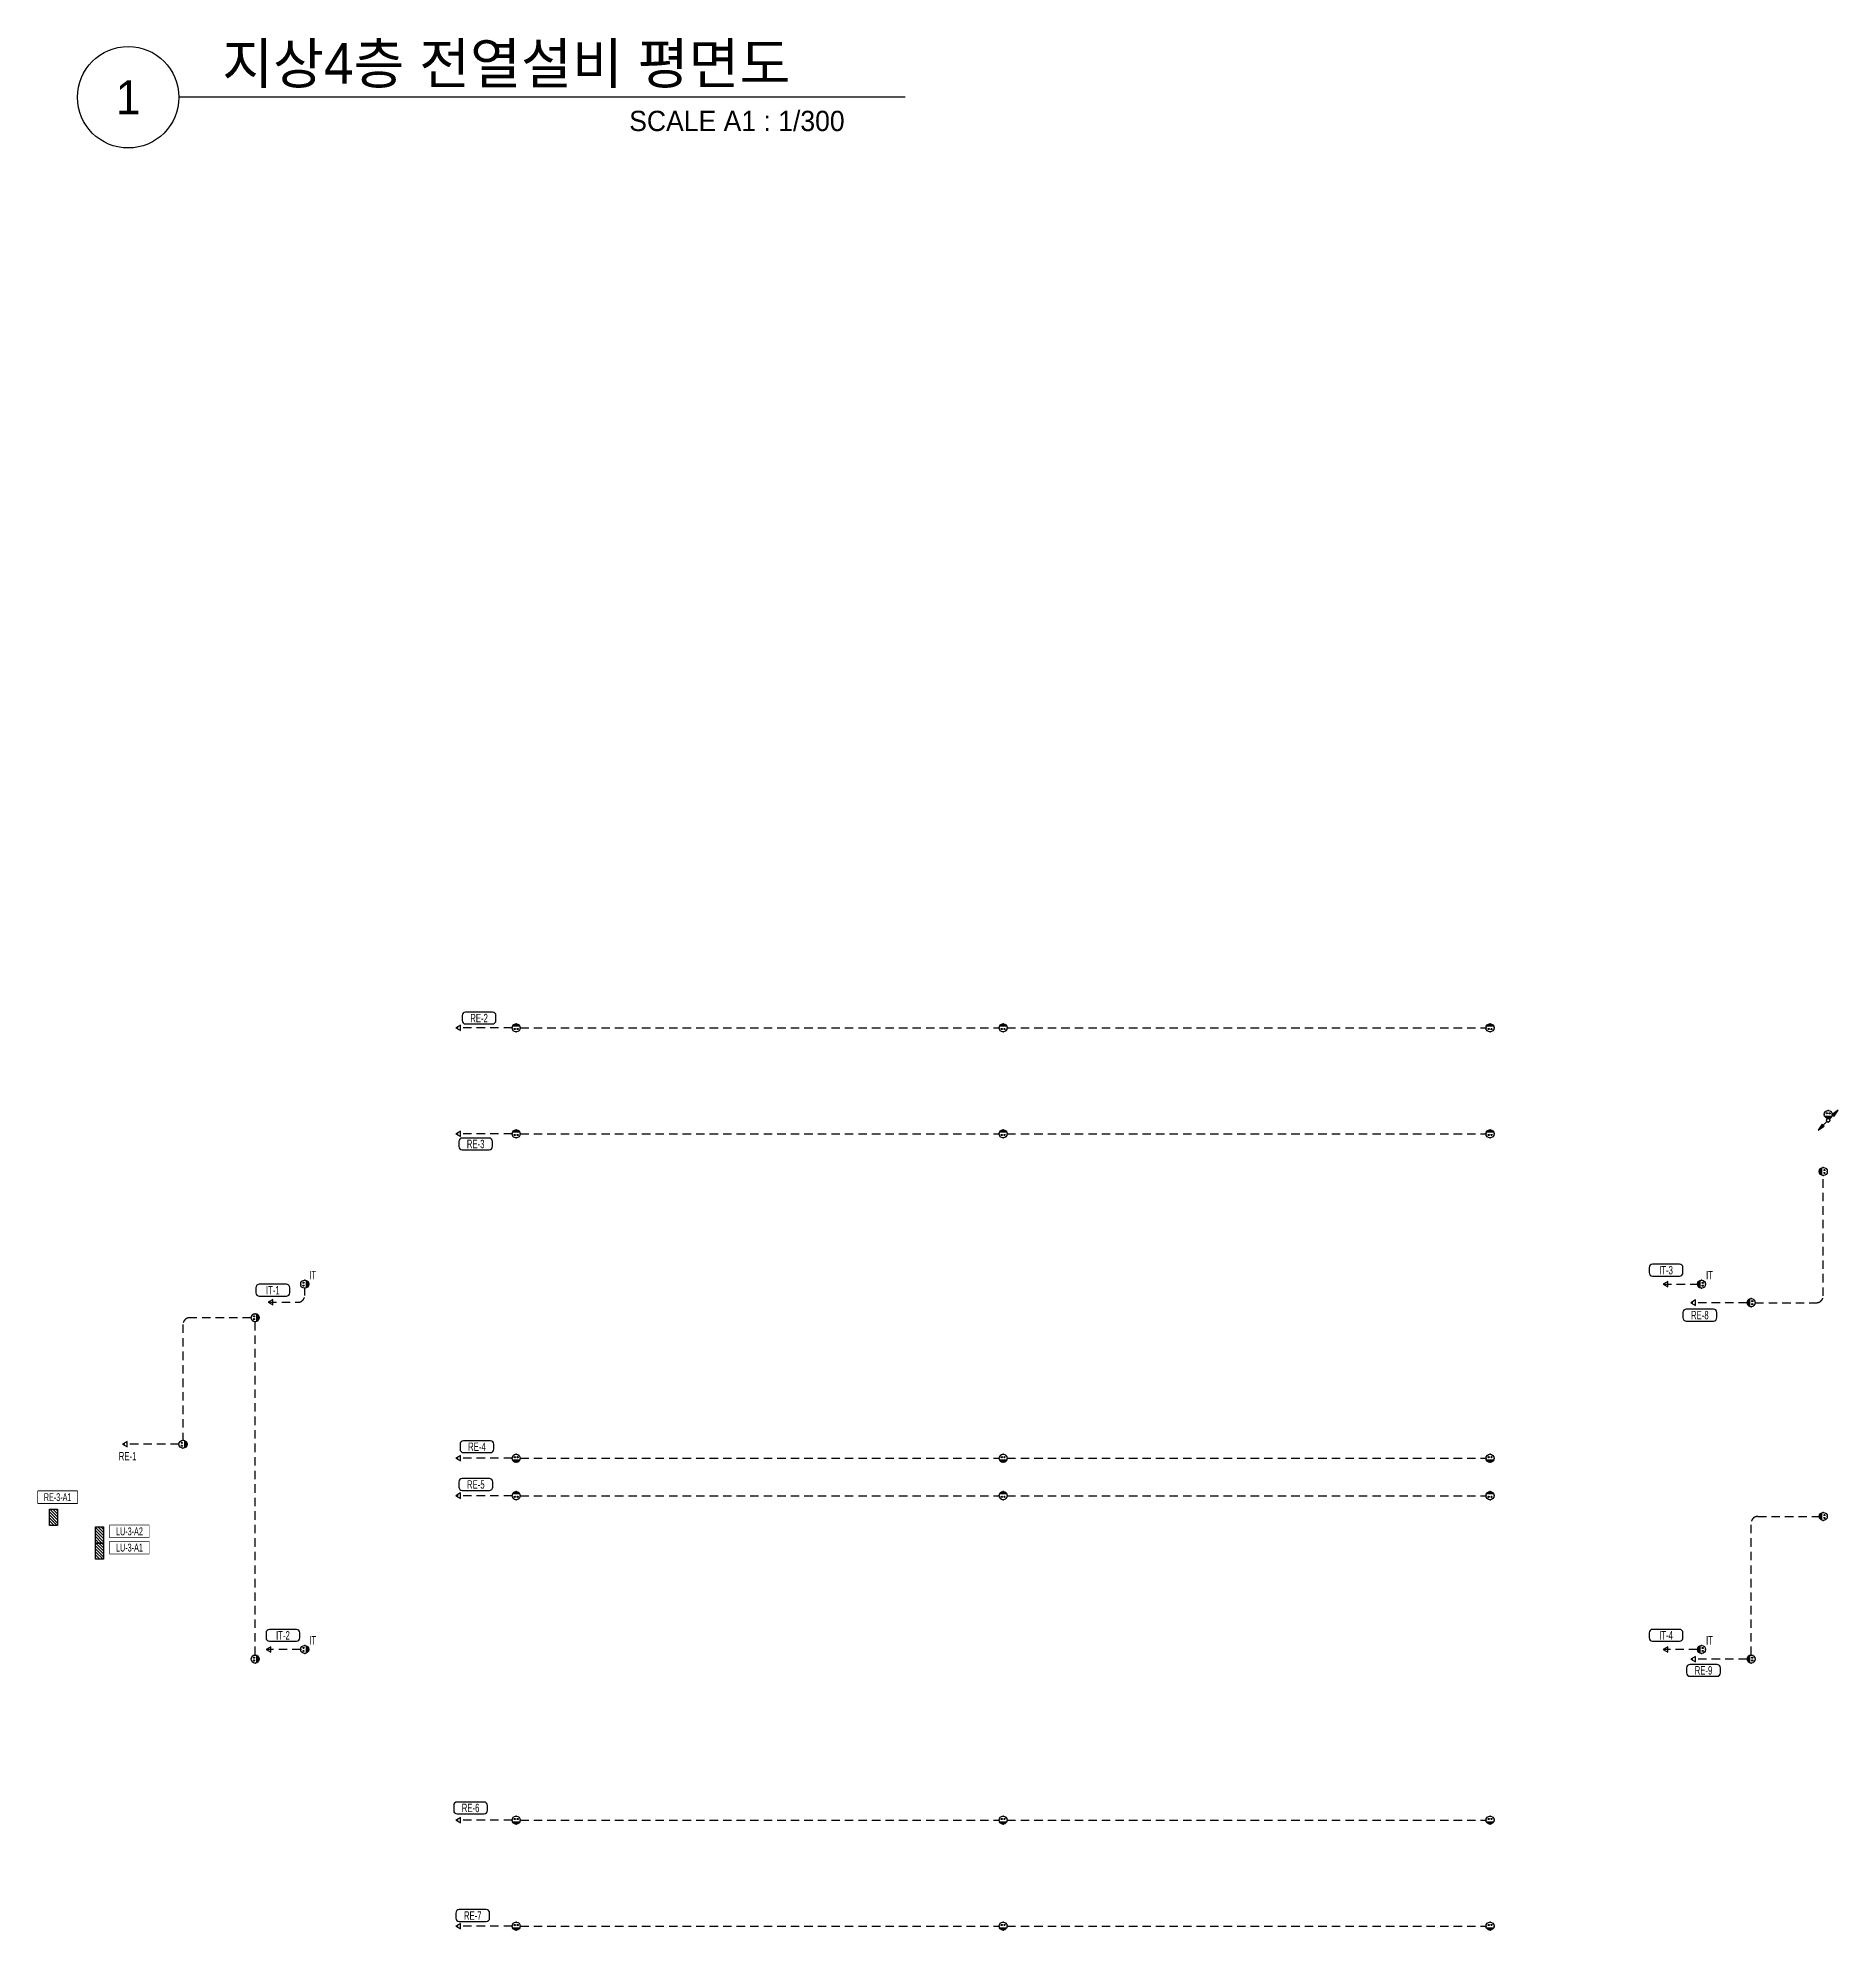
# Model space of a CAD drawing. Header units: millimetres. Extents: x 35956 to 501590, y -530175 to 1059940.
# Drawn here: x 91935 to 171795, y 286205 to 370135 of the extents above; entities that cross this region are included whole.
import ezdxf
from ezdxf.enums import TextEntityAlignment as Align

# ---------------------------------------------------------------- set-up
doc = ezdxf.new("R2010")
doc.units = ezdxf.units.MM
doc.header["$LTSCALE"] = 150
doc.set_wipeout_variables(frame=1)
doc.linetypes.add('D2', pattern=[6.5, 2.5, -1.5, 2.5])
for name, color, linetype in [('------01 Distribution Panel', 3, 'Continuous'), ('------01 Distribution Panel_UPS_Emgency', 232, 'Continuous'), ('------06 Receptacle', 6, 'Continuous'), ('-----20 General Symbol', 3, 'Continuous'), ('-----22 Embeded in Floor', 4, 'D2'), ('-----41 Drawing Title', 2, 'Continuous')]:
    doc.layers.add(name, color=color, linetype=linetype)
doc.styles.add('ELEC', font='')
doc.styles.get('ELEC').set_extended_font_data('Dotum')

msp = doc.modelspace()

# ---------------------------------------------------------------- texts
at = {"layer": '------06 Receptacle', "style": 'ELEC', "width": 0.7}
for p in [(104129, 315260, 0), (104129, 315260, 0), (166089, 315256, 0), (166089, 315256, 0), (104129, 299057, 0), (166089, 299057, 0)]:
    msp.add_text('IT', height=375, dxfattribs=at).set_placement(p, align=Align.MIDDLE)
at = {"layer": '-----41 Drawing Title', "color": 2, "style": 'ELEC'}
msp.add_text('지상4층 전열설비 평면도', height=1800, dxfattribs=at).set_placement((100110, 368100))
at = {"layer": '-----41 Drawing Title', "color": 7, "style": 'ELEC'}
msp.add_text('1', height=1500, dxfattribs=at).set_placement((95943, 367500), align=Align.MIDDLE)
at = {"layer": '-----41 Drawing Title', "style": 'ELEC'}
msp.add_text('SCALE A1 : 1/300', height=900, dxfattribs=at).set_placement((127723, 366000), align=Align.RIGHT)

# ---------------------------------------------------------------- blocks, each defined once
blk = doc.blocks.new('B02')
h = blk.add_hatch(color=256)
h.paths.add_polyline_path([(-136, 86, 0.632456), (136, 86)])
h.paths.add_polyline_path([(-75, 193, 1), (-32, 193, 1)])
h.paths.add_polyline_path([(32, 193, 1), (75, 193, 1)])
blk.add_line((-136, 86), (136, 86))
at = {"linetype": 'Continuous'}
blk.add_circle((0, 150), 150, dxfattribs=at)
for centre in [(-54, 193), (54, 193)]:
    blk.add_circle(centre, 21.4)
for p in [(-150, 150), (0, 300), (0, 0), (150, 150)]:
    blk.add_point(p)
blk = doc.blocks.new('O07')
blk.add_lwpolyline([(-173, -100), (0, 0), (-173, 100)], close=True)
blk = doc.blocks.new('A02')
h = blk.add_hatch()
h.set_pattern_fill('ANSI31', color=256, scale=25, style=0)
h.set_pattern_definition([(45, (-2000, -19200), (-56.1266, 56.1266), [])])
h.paths.add_polyline_path([(-300, 300), (-300, 0), (300, 0), (300, 300)])
blk.add_lwpolyline([(300, 0), (-300, 0), (-300, 300), (300, 300)], close=True)
blk = doc.blocks.new('O01')
blk.add_hatch(color=256).paths.add_polyline_path([(-149, -218), (-218, -149), (-368, -368)])
blk.add_line((-46, -46), (-184, -184))
blk.add_lwpolyline([(-368, -368), (-149, -218), (-218, -149), (-368, -368)])
blk.add_circle((0, 0), 65)
for p in [(-65, 0), (-65, 0), (0, 65), (0, 65), (65, 0), (65, 0), (0, -65), (0, -65)]:
    blk.add_point(p)

# ---------------------------------------------------------------- linework, layer by layer
at = {"layer": '------01 Distribution Panel', "color": 1}
msp.add_lwpolyline([(91935, 305147), (93690, 305147), (93690, 305672), (91935, 305672)], close=True, dxfattribs=at)
at = {"layer": '------01 Distribution Panel', "color": 1, "elevation": 0}
msp.add_lwpolyline([(95121, 302910), (96876, 302910), (96876, 303435), (95121, 303435)], close=True, dxfattribs=at)
at = {"layer": '-----22 Embeded in Floor'}
for p, q in [((164030, 314852), (165554, 314852)), ((165554, 314852), (165554, 314852)), ((103774, 314678), (103774, 314678)), ((103774, 314355), (103774, 314678))]:
    msp.add_line(p, q, dxfattribs=at)
for points in [[(112974, 326225), (110474, 326225)], [(113334, 326225), (134574, 326225)], [(134934, 326225), (156174, 326225)], [(112974, 321525), (110474, 321525)], [(113334, 321525), (134574, 321525)], [(134934, 321525), (156174, 321525)], [(167754, 314035), (165254, 314035)], [(101574, 298409), (101574, 313188)], [(98194, 307755), (95694, 307755)], [(103594, 298655), (102070, 298655)], [(165553, 298656), (164029, 298656)], [(167754, 298229), (165254, 298229)], [(112974, 291085), (110474, 291085)], [(113334, 291085), (134574, 291085)], [(134934, 291085), (156174, 291085)], [(112974, 286385), (110474, 286385)], [(113334, 286385), (134574, 286385)], [(134934, 286385), (156174, 286385)]]:
    msp.add_lwpolyline(points, dxfattribs=at)
for points in [[(168114, 314035), (170832, 314035, 0.414214), (171132, 314335), (171132, 319674)], [(101394, 313368), (98673, 313368, 0.414214), (98373, 313068), (98374, 307935)], [(167934, 298409), (167934, 304255, -0.414214), (168234, 304555), (168234, 304555), (170954, 304555)]]:
    msp.add_lwpolyline(points, format="xyb", dxfattribs=at)
at = {"layer": '-----22 Embeded in Floor', "elevation": 0}
for points in [[(112974, 307135), (110474, 307135)], [(113334, 307135), (134574, 307135)], [(134934, 307135), (156174, 307135)], [(112974, 305475), (110474, 305475)], [(113334, 305475), (134574, 305475)], [(134934, 305475), (156174, 305475)]]:
    msp.add_lwpolyline(points, dxfattribs=at)
at = {"layer": '-----22 Embeded in Floor'}
msp.add_arc((103474, 314355), 300, 270, 0, dxfattribs=at)
at = {"layer": '-----41 Drawing Title', "color": 7}
msp.add_line((130407, 367500), (98193, 367500), dxfattribs=at)
msp.add_circle((95943, 367500), 2250, dxfattribs=at)

# ---------------------------------------------------------------- block references
at = {"layer": '------01 Distribution Panel', "xscale": 1.2, "yscale": 1.2, "zscale": 1.2, "rotation": 270}
msp.add_blockref('A02', (92454, 304515), dxfattribs=at)
at = {"layer": '------01 Distribution Panel_UPS_Emgency', "xscale": 1.2, "yscale": 1.2, "zscale": 1.2, "rotation": 270}
msp.add_blockref('A02', (94494, 303015), dxfattribs=at)
at = {"layer": '------06 Receptacle', "xscale": 1.2, "yscale": 1.2, "zscale": 1.2}
for p, rotation in [((113154, 326405), 179.9999990554299), ((134754, 326405), 179.9999990554299), ((156354, 326405), 179.9999990554299), ((171354, 322205), 359.646272586137), ((113154, 321705), 179.9999990554299), ((134754, 321705), 179.9999990554299), ((156354, 321705), 179.9999990554299), ((170954, 319855), 269.646272586137), ((103954, 314858), 89.99999905542973), ((103954, 314858), 89.99999905542973), ((165554, 314854), 269.9999990554298), ((165554, 314854), 269.9999990554298), ((167754, 314035), 270.0000009445701), ((101754, 313368), 89.99999905542991), ((98554, 307755), 89.64627258613703), ((113154, 306955), 359.9999990554299), ((134754, 306955), 359.9999990554299), ((156354, 306955), 359.9999990554299), ((113154, 305655), 179.9999990554299), ((134754, 305655), 179.9999990554299), ((156354, 305655), 179.9999990554299), ((170954, 304555), 269.646272586137), ((103954, 298655), 89.99999905542973), ((165554, 298655), 269.9999990554298), ((101754, 298229), 89.99999905542991), ((167754, 298229), 270.0000009445701), ((113154, 290905), 359.9999990554299), ((134754, 290905), 359.9999990554299), ((156354, 290905), 359.9999990554299), ((113154, 286205), 359.9999990554299), ((134754, 286205), 359.9999990554299), ((156354, 286205), 359.9999990554299)]:
    msp.add_blockref('B02', p, dxfattribs=dict(at, rotation=rotation))
at = {"layer": '-----20 General Symbol', "xscale": 1.2, "yscale": 1.2, "zscale": 1.2, "rotation": 180}
msp.add_blockref('O01', (171354, 322127), dxfattribs=at)
at = {"layer": '-----20 General Symbol', "xscale": 1.2, "yscale": 1.2, "zscale": 1.2}
msp.add_blockref('O01', (171354, 322127), dxfattribs=at)
at = {"layer": '-----22 Embeded in Floor', "xscale": 1.2, "yscale": 1.2, "zscale": 1.2, "rotation": 180}
for p in [(110474, 326225), (110474, 321525), (164030, 314852), (165254, 314035), (95694, 307755), (110474, 307135), (110474, 305475), (102070, 298655), (164029, 298656), (165254, 298229), (110474, 291085), (110474, 286385)]:
    msp.add_blockref('O07', p, dxfattribs=at)

msp.set_redraw_order([(e.dxf.handle, doc.entitydb.next_handle()) for e in msp.query("TEXT MTEXT ATTDEF DIMENSION ARC_DIMENSION")])  # texts and dimensions are drawn at this point

# ---------------------------------------------------------------- next in the draw order: wipeouts: each hides what was drawn before it
at = {"color": 1}
msp.add_wipeout([(91935, 305147), (93690, 305147), (93690, 305672), (91935, 305672)], dxfattribs=at).dxf.layer = '------01 Distribution Panel'
at = {"color": 1, "linetype": 'Continuous'}
for points in [[(110757, 326548), (110759, 326525), (110765, 326502), (110774, 326480), (110786, 326460), (110801, 326442), (110819, 326427), (110839, 326415), (110861, 326406), (110884, 326400), (110907, 326398), (112107, 326398), (112131, 326400), (112154, 326406), (112175, 326415), (112195, 326427), (112213, 326442), (112229, 326460), (112241, 326480), (112250, 326502), (112255, 326525), (112257, 326548), (112257, 326773), (112255, 326797), (112250, 326820), (112241, 326842), (112229, 326862), (112213, 326880), (112195, 326895), (112175, 326907), (112154, 326916), (112131, 326922), (112107, 326923), (110907, 326923), (110884, 326922), (110861, 326916), (110839, 326907), (110819, 326895), (110801, 326880), (110786, 326862), (110774, 326842), (110765, 326820), (110759, 326797), (110757, 326773)], [(110606, 320963), (110608, 320940), (110613, 320917), (110622, 320895), (110634, 320875), (110650, 320857), (110668, 320842), (110688, 320830), (110709, 320821), (110732, 320815), (110756, 320813), (111956, 320813), (111979, 320815), (112002, 320821), (112024, 320830), (112044, 320842), (112062, 320857), (112077, 320875), (112089, 320895), (112098, 320917), (112104, 320940), (112106, 320963), (112106, 321188), (112104, 321212), (112098, 321235), (112089, 321257), (112077, 321277), (112062, 321294), (112044, 321310), (112024, 321322), (112002, 321331), (111979, 321337), (111956, 321338), (110756, 321338), (110732, 321337), (110709, 321331), (110688, 321322), (110668, 321310), (110650, 321294), (110634, 321277), (110622, 321257), (110613, 321235), (110608, 321212), (110606, 321188)], [(163409, 315367), (163411, 315343), (163416, 315320), (163425, 315299), (163438, 315279), (163453, 315261), (163471, 315245), (163491, 315233), (163513, 315224), (163536, 315219), (163559, 315217), (164759, 315217), (164783, 315219), (164805, 315224), (164827, 315233), (164847, 315245), (164865, 315261), (164880, 315279), (164893, 315299), (164902, 315320), (164907, 315343), (164909, 315367), (164909, 315592), (164907, 315615), (164902, 315638), (164893, 315660), (164880, 315680), (164865, 315698), (164847, 315713), (164827, 315725), (164805, 315734), (164783, 315740), (164759, 315742), (163559, 315742), (163536, 315740), (163513, 315734), (163491, 315725), (163471, 315713), (163453, 315698), (163438, 315680), (163425, 315660), (163416, 315638), (163411, 315615), (163409, 315592)], [(164910, 313371), (164911, 313348), (164917, 313325), (164926, 313303), (164938, 313283), (164953, 313265), (164971, 313250), (164991, 313238), (165013, 313229), (165036, 313223), (165060, 313221), (166260, 313221), (166283, 313223), (166306, 313229), (166328, 313238), (166348, 313250), (166366, 313265), (166381, 313283), (166393, 313303), (166402, 313325), (166408, 313348), (166410, 313371), (166410, 313596), (166408, 313620), (166402, 313643), (166393, 313664), (166381, 313685), (166366, 313702), (166348, 313718), (166328, 313730), (166306, 313739), (166283, 313744), (166260, 313746), (165060, 313746), (165036, 313744), (165013, 313739), (164991, 313730), (164971, 313718), (164953, 313702), (164938, 313685), (164926, 313664), (164917, 313643), (164911, 313620), (164910, 313596)], [(95166, 307115), (95168, 307092), (95173, 307069), (95182, 307047), (95195, 307027), (95210, 307009), (95228, 306994), (95248, 306982), (95270, 306973), (95293, 306967), (95316, 306965), (96516, 306965), (96540, 306967), (96562, 306973), (96584, 306982), (96604, 306994), (96622, 307009), (96637, 307027), (96650, 307047), (96659, 307069), (96664, 307092), (96666, 307115), (96666, 307340), (96664, 307364), (96659, 307387), (96650, 307408), (96637, 307428), (96622, 307446), (96604, 307462), (96584, 307474), (96562, 307483), (96540, 307488), (96516, 307490), (95316, 307490), (95293, 307488), (95270, 307483), (95248, 307474), (95228, 307462), (95210, 307446), (95195, 307428), (95182, 307408), (95173, 307387), (95168, 307364), (95166, 307340)], [(110663, 307534), (110664, 307510), (110670, 307487), (110679, 307466), (110691, 307445), (110706, 307428), (110724, 307412), (110744, 307400), (110766, 307391), (110789, 307386), (110813, 307384), (112013, 307384), (112036, 307386), (112059, 307391), (112081, 307400), (112101, 307412), (112119, 307428), (112134, 307445), (112146, 307466), (112155, 307487), (112161, 307510), (112163, 307534), (112163, 307759), (112161, 307782), (112155, 307805), (112146, 307827), (112134, 307847), (112119, 307865), (112101, 307880), (112081, 307892), (112059, 307901), (112036, 307907), (112013, 307909), (110813, 307909), (110789, 307907), (110766, 307901), (110744, 307892), (110724, 307880), (110706, 307865), (110691, 307847), (110679, 307827), (110670, 307805), (110664, 307782), (110663, 307759)], [(110613, 305859), (110615, 305835), (110620, 305812), (110629, 305791), (110642, 305770), (110657, 305753), (110675, 305737), (110695, 305725), (110717, 305716), (110740, 305711), (110763, 305709), (111963, 305709), (111986, 305711), (112009, 305716), (112031, 305725), (112051, 305737), (112069, 305753), (112084, 305770), (112097, 305791), (112106, 305812), (112111, 305835), (112113, 305859), (112113, 306084), (112111, 306107), (112106, 306130), (112097, 306152), (112084, 306172), (112069, 306190), (112051, 306205), (112031, 306217), (112009, 306226), (111986, 306232), (111963, 306234), (110763, 306234), (110740, 306232), (110717, 306226), (110695, 306217), (110675, 306205), (110657, 306190), (110642, 306172), (110629, 306152), (110620, 306130), (110615, 306107), (110613, 306084)], [(102058, 299169), (102060, 299146), (102065, 299123), (102074, 299101), (102087, 299081), (102102, 299063), (102120, 299048), (102140, 299036), (102162, 299027), (102185, 299021), (102208, 299019), (103408, 299019), (103431, 299021), (103454, 299027), (103476, 299036), (103496, 299048), (103514, 299063), (103529, 299081), (103542, 299101), (103551, 299123), (103556, 299146), (103558, 299169), (103558, 299394), (103556, 299418), (103551, 299441), (103542, 299463), (103529, 299483), (103514, 299500), (103496, 299516), (103476, 299528), (103454, 299537), (103431, 299543), (103408, 299544), (102208, 299544), (102185, 299543), (102162, 299537), (102140, 299528), (102120, 299516), (102102, 299500), (102087, 299483), (102074, 299463), (102065, 299441), (102060, 299418), (102058, 299394)], [(163409, 299171), (163410, 299147), (163416, 299125), (163425, 299103), (163437, 299083), (163453, 299065), (163470, 299050), (163491, 299037), (163512, 299028), (163535, 299023), (163559, 299021), (164759, 299021), (164782, 299023), (164805, 299028), (164827, 299037), (164847, 299050), (164865, 299065), (164880, 299083), (164892, 299103), (164901, 299125), (164907, 299147), (164909, 299171), (164909, 299396), (164907, 299419), (164901, 299442), (164892, 299464), (164880, 299484), (164865, 299502), (164847, 299517), (164827, 299530), (164805, 299539), (164782, 299544), (164759, 299546), (163559, 299546), (163535, 299544), (163512, 299539), (163491, 299530), (163470, 299517), (163453, 299502), (163437, 299484), (163425, 299464), (163416, 299442), (163410, 299419), (163409, 299396)], [(165072, 297616), (165074, 297592), (165080, 297569), (165089, 297548), (165101, 297528), (165116, 297510), (165134, 297494), (165154, 297482), (165176, 297473), (165199, 297468), (165222, 297466), (166422, 297466), (166446, 297468), (166469, 297473), (166490, 297482), (166510, 297494), (166528, 297510), (166544, 297528), (166556, 297548), (166565, 297569), (166570, 297592), (166572, 297616), (166572, 297841), (166570, 297864), (166565, 297887), (166556, 297909), (166544, 297929), (166528, 297947), (166510, 297962), (166490, 297974), (166469, 297983), (166446, 297989), (166422, 297991), (165222, 297991), (165199, 297989), (165176, 297983), (165154, 297974), (165134, 297962), (165116, 297947), (165101, 297929), (165089, 297909), (165080, 297887), (165074, 297864), (165072, 297841)], [(110381, 291513), (110383, 291490), (110388, 291467), (110397, 291445), (110410, 291425), (110425, 291407), (110443, 291392), (110463, 291380), (110485, 291371), (110508, 291365), (110531, 291363), (111731, 291363), (111755, 291365), (111777, 291371), (111799, 291380), (111819, 291392), (111837, 291407), (111852, 291425), (111865, 291445), (111874, 291467), (111879, 291490), (111881, 291513), (111881, 291738), (111879, 291762), (111874, 291785), (111865, 291806), (111852, 291827), (111837, 291844), (111819, 291860), (111799, 291872), (111777, 291881), (111755, 291887), (111731, 291888), (110531, 291888), (110508, 291887), (110485, 291881), (110463, 291872), (110443, 291860), (110425, 291844), (110410, 291827), (110397, 291806), (110388, 291785), (110383, 291762), (110381, 291738)], [(110476, 286740), (110478, 286717), (110484, 286694), (110493, 286672), (110505, 286652), (110520, 286634), (110538, 286619), (110558, 286607), (110580, 286598), (110603, 286592), (110626, 286590), (111826, 286590), (111850, 286592), (111873, 286598), (111894, 286607), (111915, 286619), (111932, 286634), (111948, 286652), (111960, 286672), (111969, 286694), (111975, 286717), (111976, 286740), (111976, 286965), (111975, 286989), (111969, 287012), (111960, 287033), (111948, 287054), (111932, 287071), (111915, 287087), (111894, 287099), (111873, 287108), (111850, 287114), (111826, 287115), (110626, 287115), (110603, 287114), (110580, 287108), (110558, 287099), (110538, 287087), (110520, 287071), (110505, 287054), (110493, 287033), (110484, 287012), (110478, 286989), (110476, 286965)]]:
    msp.add_wipeout(points, dxfattribs=at)
msp.add_wipeout([(101609, 314475), (101610, 314451), (101616, 314428), (101625, 314407), (101637, 314387), (101653, 314369), (101670, 314353), (101691, 314341), (101712, 314332), (101735, 314327), (101759, 314325), (102959, 314325), (102982, 314327), (103005, 314332), (103027, 314341), (103047, 314353), (103065, 314369), (103080, 314387), (103092, 314407), (103101, 314428), (103107, 314451), (103109, 314475), (103109, 314700), (103107, 314723), (103101, 314746), (103092, 314768), (103080, 314788), (103065, 314806), (103047, 314821), (103027, 314833), (103005, 314842), (102982, 314848), (102959, 314850), (101759, 314850), (101735, 314848), (101712, 314842), (101691, 314833), (101670, 314821), (101653, 314806), (101637, 314788), (101625, 314768), (101616, 314746), (101610, 314723), (101609, 314700)], dxfattribs=at).translate(0, 0, 0)
at = {"color": 1}
msp.add_wipeout([(95121, 302910), (96876, 302910), (96876, 303435), (95121, 303435)], dxfattribs=at)

# ---------------------------------------------------------------- next in the draw order: linework, layer by layer
at = {"layer": '------01 Distribution Panel', "color": 1, "elevation": 0}
msp.add_lwpolyline([(95121, 303630), (96876, 303630), (96876, 304155), (95121, 304155)], close=True, dxfattribs=at)
at = {"color": 1, "linetype": 'Continuous'}
for points in [[(110757, 326548, 0.414214), (110907, 326398), (112107, 326398, 0.414214), (112257, 326548), (112257, 326773, 0.414214), (112107, 326923), (110907, 326923, 0.414214), (110757, 326773)], [(110606, 320963, 0.414214), (110756, 320813), (111956, 320813, 0.414214), (112106, 320963), (112106, 321188, 0.414214), (111956, 321338), (110756, 321338, 0.414214), (110606, 321188)], [(163409, 315367, 0.414214), (163559, 315217), (164759, 315217, 0.414214), (164909, 315367), (164909, 315592, 0.414214), (164759, 315742), (163559, 315742, 0.414214), (163409, 315592)], [(101609, 314475, 0.414214), (101759, 314325), (102959, 314325, 0.414214), (103109, 314475), (103109, 314700, 0.414214), (102959, 314850), (101759, 314850, 0.414214), (101609, 314700)], [(164910, 313371, 0.414214), (165060, 313221), (166260, 313221, 0.414214), (166410, 313371), (166410, 313596, 0.414214), (166260, 313746), (165060, 313746, 0.414214), (164910, 313596)], [(102058, 299169, 0.414214), (102208, 299019), (103408, 299019, 0.414214), (103558, 299169), (103558, 299394, 0.414214), (103408, 299544), (102208, 299544, 0.414214), (102058, 299394)], [(163409, 299171, 0.414214), (163559, 299021), (164759, 299021, 0.414214), (164909, 299171), (164909, 299396, 0.414214), (164759, 299546), (163559, 299546, 0.414214), (163409, 299396)], [(165072, 297616, 0.414214), (165222, 297466), (166422, 297466, 0.414214), (166572, 297616), (166572, 297841, 0.414214), (166422, 297991), (165222, 297991, 0.414214), (165072, 297841)], [(110381, 291513, 0.414214), (110531, 291363), (111731, 291363, 0.414214), (111881, 291513), (111881, 291738, 0.414214), (111731, 291888), (110531, 291888, 0.414214), (110381, 291738)], [(110476, 286740, 0.414214), (110626, 286590), (111826, 286590, 0.414214), (111976, 286740), (111976, 286965, 0.414214), (111826, 287115), (110626, 287115, 0.414214), (110476, 286965)]]:
    msp.add_lwpolyline(points, format="xyb", close=True, dxfattribs=at)
at = {"color": 1, "linetype": 'Continuous', "elevation": 0}
for points in [[(110663, 307534, 0.414214), (110813, 307384), (112013, 307384, 0.414214), (112163, 307534), (112163, 307759, 0.414214), (112013, 307909), (110813, 307909, 0.414214), (110663, 307759)], [(110613, 305859, 0.414214), (110763, 305709), (111963, 305709, 0.414214), (112113, 305859), (112113, 306084, 0.414214), (111963, 306234), (110763, 306234, 0.414214), (110613, 306084)]]:
    msp.add_lwpolyline(points, format="xyb", close=True, dxfattribs=at)

# ---------------------------------------------------------------- next in the draw order: block references
at = {"layer": '------01 Distribution Panel_UPS_Emgency', "xscale": 1.2, "yscale": 1.2, "zscale": 1.2, "rotation": 270}
msp.add_blockref('A02', (94494, 303735), dxfattribs=at)

# ---------------------------------------------------------------- next in the draw order: texts
at = {"layer": '------01 Distribution Panel', "style": 'ELEC', "width": 0.7}
msp.add_text('RE-3-A1', height=350, dxfattribs=at).set_placement((92813, 305410), align=Align.MIDDLE_CENTER)
at = {"style": 'ELEC', "width": 0.7}
for s, p in [('RE-2', (111507, 326661)), ('RE-3', (111356, 321076)), ('RE-8', (165660, 313484)), ('RE-1', (95916, 307228)), ('RE-4', (111413, 307646)), ('RE-5', (111363, 305971)), ('IT-2', (102808, 299282)), ('IT-4', (164159, 299283)), ('RE-9', (165822, 297728)), ('RE-6', (111131, 291626)), ('RE-7', (111226, 286853))]:
    msp.add_text(s, height=375, dxfattribs=at).set_placement(p, align=Align.MIDDLE)

# ---------------------------------------------------------------- next in the draw order: wipeouts: each hides what was drawn before it
at = {"color": 1, "linetype": 'Continuous'}
for points in [[(163409, 315367), (163411, 315343), (163416, 315320), (163425, 315299), (163438, 315279), (163453, 315261), (163471, 315245), (163491, 315233), (163513, 315224), (163536, 315219), (163559, 315217), (164759, 315217), (164783, 315219), (164805, 315224), (164827, 315233), (164847, 315245), (164865, 315261), (164880, 315279), (164893, 315299), (164902, 315320), (164907, 315343), (164909, 315367), (164909, 315592), (164907, 315615), (164902, 315638), (164893, 315660), (164880, 315680), (164865, 315698), (164847, 315713), (164827, 315725), (164805, 315734), (164783, 315740), (164759, 315742), (163559, 315742), (163536, 315740), (163513, 315734), (163491, 315725), (163471, 315713), (163453, 315698), (163438, 315680), (163425, 315660), (163416, 315638), (163411, 315615), (163409, 315592)], [(101609, 314475), (101610, 314451), (101616, 314428), (101625, 314407), (101637, 314387), (101653, 314369), (101670, 314353), (101691, 314341), (101712, 314332), (101735, 314327), (101759, 314325), (102959, 314325), (102982, 314327), (103005, 314332), (103027, 314341), (103047, 314353), (103065, 314369), (103080, 314387), (103092, 314407), (103101, 314428), (103107, 314451), (103109, 314475), (103109, 314700), (103107, 314723), (103101, 314746), (103092, 314768), (103080, 314788), (103065, 314806), (103047, 314821), (103027, 314833), (103005, 314842), (102982, 314848), (102959, 314850), (101759, 314850), (101735, 314848), (101712, 314842), (101691, 314833), (101670, 314821), (101653, 314806), (101637, 314788), (101625, 314768), (101616, 314746), (101610, 314723), (101609, 314700)]]:
    msp.add_wipeout(points, dxfattribs=at).translate(0, 0, 0)
at = {"color": 1}
msp.add_wipeout([(95121, 303630), (96876, 303630), (96876, 304155), (95121, 304155)], dxfattribs=at)

# ---------------------------------------------------------------- next in the draw order: linework, layer by layer
at = {"layer": '-----22 Embeded in Floor'}
msp.add_line((102151, 314055), (103474, 314055), dxfattribs=at)
at = {"color": 1, "linetype": 'Continuous'}
for points in [[(163409, 315367, 0.414214), (163559, 315217), (164759, 315217, 0.414214), (164909, 315367), (164909, 315592, 0.414214), (164759, 315742), (163559, 315742, 0.414214), (163409, 315592)], [(101609, 314475, 0.414214), (101759, 314325), (102959, 314325, 0.414214), (103109, 314475), (103109, 314700, 0.414214), (102959, 314850), (101759, 314850, 0.414214), (101609, 314700)]]:
    msp.add_lwpolyline(points, format="xyb", close=True, dxfattribs=at)

# ---------------------------------------------------------------- next in the draw order: block references
at = {"layer": '-----22 Embeded in Floor', "xscale": 1.2, "yscale": 1.2, "zscale": 1.2, "rotation": 180}
msp.add_blockref('O07', (102151, 314055), dxfattribs=at)

# ---------------------------------------------------------------- next in the draw order: texts
at = {"layer": '------01 Distribution Panel_UPS_Emgency', "style": 'ELEC', "width": 0.7}
for s, p in [('LU-3-A2', (95999, 303892)), ('LU-3-A1', (95999, 303172))]:
    msp.add_text(s, height=350, dxfattribs=at).set_placement(p, align=Align.MIDDLE_CENTER)
at = {"style": 'ELEC', "width": 0.7}
for s, p in [('IT-3', (164159, 315479)), ('IT-3', (164159, 315479)), ('IT-1', (102359, 314587))]:
    msp.add_text(s, height=375, dxfattribs=at).set_placement(p, align=Align.MIDDLE)

doc.saveas('drawing.dxf')
